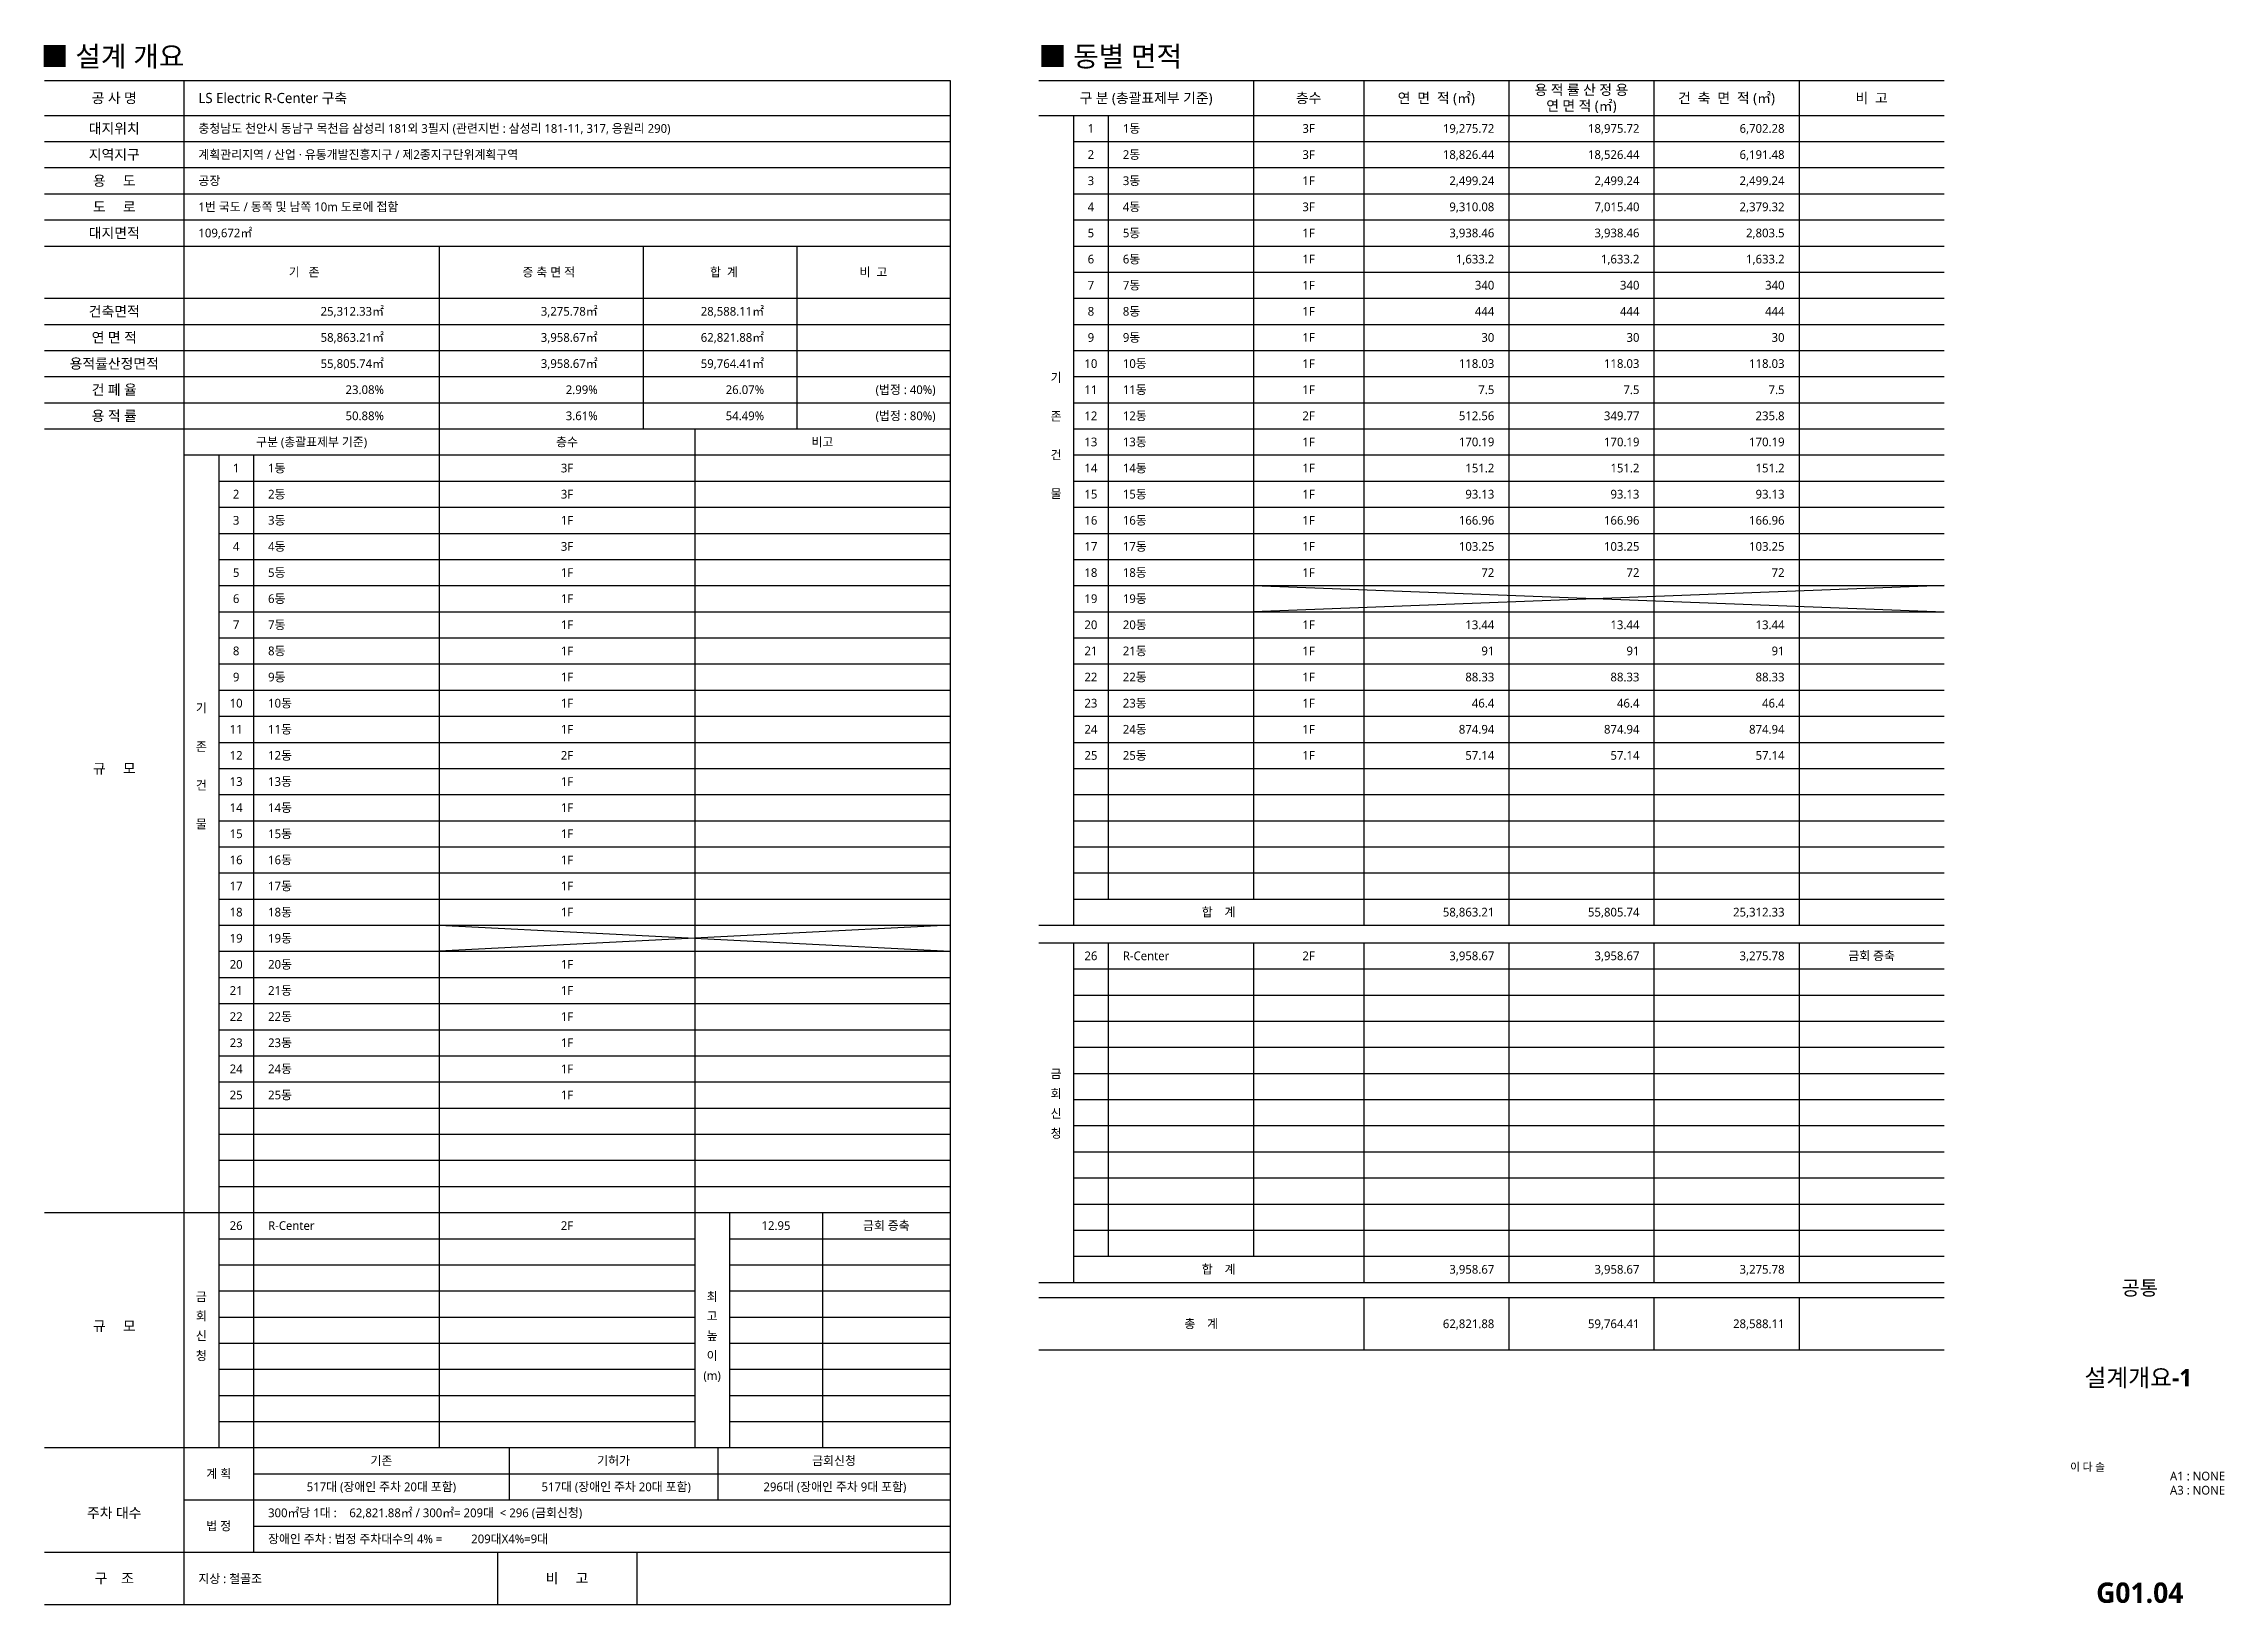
# Model space of a CAD drawing. Extents: x 5425 to 248764, y 2897 to 56672.
# Drawn here: x 5425 to 80564, y 2897 to 56670 of the extents above; entities that cross this region are included whole.
import ezdxf
from ezdxf.enums import TextEntityAlignment as Align

# ---------------------------------------------------------------- set-up
doc = ezdxf.new("R2010")
doc.units = 0
doc.header["$LTSCALE"] = 100
doc.header["$MEASUREMENT"] = 0
doc.layers.get('0').update_dxf_attribs({"linetype": 'CONTINUOUS'})
doc.layers.get('Defpoints').update_dxf_attribs({"color": 137, "linetype": 'CONTINUOUS'})
for name, color, linetype in [('ETC-8', 8, 'CONTINUOUS'), ('TEXT', 3, 'CONTINUOUS'), ('TXT', 3, 'CONTINUOUS'), ('XR-SHEET$0$TITLE', 7, 'CONTINUOUS'), ('XR-SHEET$1$SHT', 5, 'CONTINUOUS'), ('XR-SHEET$1$TEXT', 3, 'CONTINUOUS')]:
    doc.layers.add(name, color=color, linetype=linetype)
doc.layers.add('TXT-기존', color=6, linetype='CONTINUOUS', lineweight=20)
doc.styles.add('XR-SHEET$0$굴림체(옥산)', font='GulimChe.ttf')
doc.styles.add('맑은고딕B', font='malgunbd.ttf')
doc.styles.add('스타일1', font='malgun.ttf')

msp = doc.modelspace()

# ---------------------------------------------------------------- texts
at = {"layer": 'TEXT', "style": '스타일1'}
for s, p in [('■ 설계 개요', (5329, 55881)), ('■ 동별 면적', (39708, 55881))]:
    msp.add_text(s, height=700, dxfattribs=at).set_placement(p)
msp.add_text('공통', height=500, rotation=0.01218, dxfattribs=at).set_placement((77650, 13800), align=Align.MIDDLE_CENTER)
at = {"layer": 'TXT', "style": '스타일1'}
for s, height, p in [('공 사 명', 350, (7859, 54797)), ('구 분 (총괄표제부 기준)', 350, (43410, 54797)), ('층수', 350, (49010, 54797)), ('연  면  적 (㎡)', 350, (53410, 54797)), ('용 적 률 산 정 용', 350, (58410, 55079)), ('건  축  면  적 (㎡)', 350, (63410, 54797)), ('비  고', 350, (68410, 54797)), ('연 면 적 (㎡)', 350, (58410, 54529)), ('대지위치', 350, (7859, 53747)), ('1', 300, (41510, 53747)), ('3F', 300, (49010, 53747)), ('지역지구', 350, (7859, 52847)), ('2', 300, (41510, 52847)), ('3F', 300, (49010, 52847)), ('용     도', 350, (7859, 51947)), ('3', 300, (41510, 51947)), ('1F', 300, (49010, 51947)), ('도     로', 350, (7859, 51047)), ('4', 300, (41510, 51047)), ('3F', 300, (49010, 51047)), ('대지면적', 350, (7859, 50147)), ('5', 300, (41510, 50147)), ('1F', 300, (49010, 50147)), ('6', 300, (41510, 49247)), ('1F', 300, (49010, 49247)), ('7', 300, (41510, 48347)), ('1F', 300, (49010, 48347)), ('건축면적', 350, (7859, 47447)), ('8', 300, (41510, 47447)), ('1F', 300, (49010, 47447)), ('연 면 적', 350, (7859, 46547)), ('9', 300, (41510, 46547)), ('1F', 300, (49010, 46547)), ('용적률산정면적', 350, (7859, 45647)), ('기', 300, (40310, 45165)), ('10', 300, (41510, 45647)), ('1F', 300, (49010, 45647)), ('건 폐 율', 350, (7859, 44747)), ('11', 300, (41510, 44747)), ('1F', 300, (49010, 44747)), ('용 적 률', 350, (7859, 43847)), ('존', 300, (40310, 43831)), ('12', 300, (41510, 43847)), ('2F', 300, (49010, 43847)), ('구분 (총괄표제부 기준)', 300, (14659, 42947)), ('층수', 300, (23459, 42947)), ('비고', 300, (32259, 42947)), ('13', 300, (41510, 42947)), ('1F', 300, (49010, 42947)), ('1', 300, (12059, 42047)), ('3F', 300, (23459, 42047)), ('건', 300, (40310, 42498)), ('14', 300, (41510, 42047)), ('1F', 300, (49010, 42047)), ('물', 300, (40310, 41165)), ('2', 300, (12059, 41147)), ('3F', 300, (23459, 41147)), ('15', 300, (41510, 41147)), ('1F', 300, (49010, 41147)), ('3', 300, (12059, 40247)), ('1F', 300, (23459, 40247)), ('16', 300, (41510, 40247)), ('1F', 300, (49010, 40247)), ('4', 300, (12059, 39347)), ('3F', 300, (23459, 39347)), ('17', 300, (41510, 39347)), ('1F', 300, (49010, 39347)), ('5', 300, (12059, 38447)), ('1F', 300, (23459, 38447)), ('18', 300, (41510, 38447)), ('1F', 300, (49010, 38447)), ('6', 300, (12059, 37547)), ('1F', 300, (23459, 37547)), ('19', 300, (41510, 37547)), ('7', 300, (12059, 36647)), ('1F', 300, (23459, 36647)), ('20', 300, (41510, 36647)), ('1F', 300, (49010, 36647)), ('8', 300, (12059, 35747)), ('1F', 300, (23459, 35747)), ('21', 300, (41510, 35747)), ('1F', 300, (49010, 35747)), ('9', 300, (12059, 34847)), ('1F', 300, (23459, 34847)), ('22', 300, (41510, 34847)), ('1F', 300, (49010, 34847)), ('기', 300, (10859, 33782)), ('10', 300, (12059, 33947)), ('1F', 300, (23459, 33947)), ('23', 300, (41510, 33947)), ('1F', 300, (49010, 33947)), ('11', 300, (12059, 33047)), ('1F', 300, (23459, 33047)), ('24', 300, (41510, 33047)), ('1F', 300, (49010, 33047)), ('존', 300, (10859, 32449)), ('규     모', 350, (7859, 31697)), ('12', 300, (12059, 32147)), ('2F', 300, (23459, 32147)), ('25', 300, (41510, 32147)), ('1F', 300, (49010, 32147)), ('건', 300, (10859, 31115)), ('13', 300, (12059, 31247)), ('1F', 300, (23459, 31247)), ('14', 300, (12059, 30347)), ('1F', 300, (23459, 30347)), ('물', 300, (10859, 29782)), ('15', 300, (12059, 29447)), ('1F', 300, (23459, 29447)), ('16', 300, (12059, 28547)), ('1F', 300, (23459, 28547)), ('17', 300, (12059, 27647)), ('1F', 300, (23459, 27647)), ('18', 300, (12059, 26747)), ('1F', 300, (23459, 26747)), ('19', 300, (12059, 25847)), ('20', 300, (12059, 24947)), ('1F', 300, (23459, 24947)), ('26', 300, (41510, 25241)), ('2F', 300, (49010, 25241)), ('금회 증축', 300, (68410, 25241)), ('21', 300, (12059, 24047)), ('1F', 300, (23459, 24047)), ('22', 300, (12059, 23147)), ('1F', 300, (23459, 23147)), ('23', 300, (12059, 22247)), ('1F', 300, (23459, 22247)), ('24', 300, (12059, 21347)), ('1F', 300, (23459, 21347)), ('금', 300, (40310, 21176)), ('25', 300, (12059, 20447)), ('1F', 300, (23459, 20447)), ('회', 300, (40310, 20491)), ('신', 300, (40310, 19807)), ('청', 300, (40310, 19123)), ('26', 300, (12059, 15947)), ('2F', 300, (23459, 15947)), ('12.95', 300, (30659, 15947)), ('금회 증축', 300, (34459, 15947)), ('금', 300, (10859, 13498)), ('최', 300, (28459, 13498)), ('회', 300, (10859, 12832)), ('고', 300, (28459, 12832)), ('규     모', 350, (7859, 12488)), ('신', 300, (10859, 12148)), ('높', 300, (28459, 12148)), ('청', 300, (10859, 11463)), ('이', 300, (28459, 11463)), ('(m)', 300, (28459, 10779)), ('계 획', 300, (11459, 7397)), ('기존', 300, (17063, 7847)), ('기허가', 300, (25063, 7847)), ('금회신청', 300, (32659, 7847)), ('517대 (장애인 주차 20대 포함)', 300, (17063, 6947)), ('517대 (장애인 주차 20대 포함)', 300, (25154, 6947)), ('296대 (장애인 주차 9대 포함)', 300, (32689, 6947)), ('주차 대수', 350, (7859, 6047)), ('법 정', 300, (11459, 5597)), ('구    조', 350, (7859, 3797)), ('비     고', 350, (23459, 3797))]:
    msp.add_text(s, height=height, dxfattribs=at).set_placement(p, align=Align.MIDDLE_CENTER)
for s, height, p in [('LS Electric R-Center 구축', 350, (10759, 54797)), ('충청남도 천안시 동남구 목천읍 삼성리 181외 3필지 (관련지번 : 삼성리 181-11, 317, 응원리 290)', 300, (10759, 53747)), ('1동', 300, (42610, 53747)), ('계획관리지역 / 산업 · 유통개발진흥지구 / 제2종지구단위계획구역', 300, (10759, 52847)), ('2동', 300, (42610, 52847)), ('공장', 300, (10759, 51947)), ('3동', 300, (42610, 51947)), ('1번 국도 / 동쪽 및 남쪽 10m 도로에 접함', 300, (10759, 51047)), ('4동', 300, (42610, 51047)), ('109,672㎡', 300, (10759, 50147)), ('5동', 300, (42610, 50147)), ('6동', 300, (42610, 49247)), ('7동', 300, (42610, 48347)), ('8동', 300, (42610, 47447)), ('9동', 300, (42610, 46547)), ('10동', 300, (42610, 45647)), ('11동', 300, (42610, 44747)), ('12동', 300, (42610, 43847)), ('13동', 300, (42610, 42947)), ('1동', 300, (13159, 42047)), ('14동', 300, (42610, 42047)), ('2동', 300, (13159, 41147)), ('15동', 300, (42610, 41147)), ('3동', 300, (13159, 40247)), ('16동', 300, (42610, 40247)), ('4동', 300, (13159, 39347)), ('17동', 300, (42610, 39347)), ('5동', 300, (13159, 38447)), ('18동', 300, (42610, 38447)), ('6동', 300, (13159, 37547)), ('19동', 300, (42610, 37547)), ('7동', 300, (13159, 36647)), ('20동', 300, (42610, 36647)), ('8동', 300, (13159, 35747)), ('21동', 300, (42610, 35747)), ('9동', 300, (13159, 34847)), ('22동', 300, (42610, 34847)), ('10동', 300, (13159, 33947)), ('23동', 300, (42610, 33947)), ('11동', 300, (13159, 33047)), ('24동', 300, (42610, 33047)), ('12동', 300, (13159, 32147)), ('25동', 300, (42610, 32147)), ('13동', 300, (13159, 31247)), ('14동', 300, (13159, 30347)), ('15동', 300, (13159, 29447)), ('16동', 300, (13159, 28547)), ('17동', 300, (13159, 27647)), ('18동', 300, (13159, 26747)), ('19동', 300, (13159, 25847)), ('20동', 300, (13159, 24947)), ('R-Center', 300, (42610, 25241)), ('21동', 300, (13159, 24047)), ('22동', 300, (13159, 23147)), ('23동', 300, (13159, 22247)), ('24동', 300, (13159, 21347)), ('25동', 300, (13159, 20447)), ('R-Center', 300, (13159, 15947)), ('300㎡당 1대 :', 300, (13159, 6051)), ('장애인 주차 : 법정 주차대수의 4%%% =', 300, (13159, 5153)), ('지상 : 철골조', 300, (10759, 3781))]:
    msp.add_text(s, height=height, dxfattribs=at).set_placement(p, align=Align.MIDDLE_LEFT)
for s, p in [('19,275.72', (55410, 53747)), ('18,975.72', (60410, 53747)), ('6,702.28', (65410, 53747)), ('18,826.44', (55410, 52847)), ('18,526.44', (60410, 52847)), ('6,191.48', (65410, 52847)), ('2,499.24', (55410, 51947)), ('2,499.24', (60410, 51947)), ('2,499.24', (65410, 51947)), ('9,310.08', (55410, 51047)), ('7,015.40', (60410, 51047)), ('2,379.32', (65410, 51047)), ('3,938.46', (55410, 50147)), ('3,938.46', (60410, 50147)), ('2,803.5', (65410, 50147)), ('1,633.2', (55410, 49247)), ('1,633.2', (60410, 49247)), ('1,633.2', (65410, 49247)), ('340', (55410, 48347)), ('340', (60410, 48347)), ('340', (65410, 48347)), ('444', (55410, 47447)), ('444', (60410, 47447)), ('444', (65410, 47447)), ('30', (55410, 46547)), ('30', (60410, 46547)), ('30', (65410, 46547)), ('118.03', (55410, 45647)), ('118.03', (60410, 45647)), ('118.03', (65410, 45647)), ('7.5', (55410, 44747)), ('7.5', (60410, 44747)), ('7.5', (65410, 44747)), ('512.56', (55410, 43847)), ('349.77', (60410, 43847)), ('235.8', (65410, 43847)), ('170.19', (55410, 42947)), ('170.19', (60410, 42947)), ('170.19', (65410, 42947)), ('151.2', (55410, 42047)), ('151.2', (60410, 42047)), ('151.2', (65410, 42047)), ('93.13', (55410, 41147)), ('93.13', (60410, 41147)), ('93.13', (65410, 41147)), ('166.96', (55410, 40247)), ('166.96', (60410, 40247)), ('166.96', (65410, 40247)), ('103.25', (55410, 39347)), ('103.25', (60410, 39347)), ('103.25', (65410, 39347)), ('72', (55410, 38447)), ('72', (60410, 38447)), ('72', (65410, 38447)), ('13.44', (55410, 36647)), ('13.44', (60410, 36647)), ('13.44', (65410, 36647)), ('91', (55410, 35747)), ('91', (60410, 35747)), ('91', (65410, 35747)), ('88.33', (55410, 34847)), ('88.33', (60410, 34847)), ('88.33', (65410, 34847)), ('46.4', (55410, 33947)), ('46.4', (60410, 33947)), ('46.4', (65410, 33947)), ('874.94', (55410, 33047)), ('874.94', (60410, 33047)), ('874.94', (65410, 33047)), ('57.14', (55410, 32147)), ('57.14', (60410, 32147)), ('57.14', (65410, 32147)), ('58,863.21', (55410, 26747)), ('55,805.74', (60410, 26747)), ('25,312.33', (65410, 26747)), ('3,958.67', (55410, 25241)), ('3,958.67', (60410, 25241)), ('3,275.78', (65410, 25241))]:
    msp.add_text(s, height=300, dxfattribs=at).set_placement(p, align=Align.MIDDLE_RIGHT)
at = {"layer": 'TXT', "color": 6, "style": '스타일1'}
msp.add_text('기   존', height=300, dxfattribs=at).set_placement((14400, 48797), align=Align.MIDDLE_CENTER)
at = {"layer": 'TXT', "color": 4, "style": '스타일1'}
for s, p in [('증 축 면 적', (22829, 48797)), ('총    계', (45310, 12565))]:
    msp.add_text(s, height=300, dxfattribs=at).set_placement(p, align=Align.MIDDLE_CENTER)
at = {"layer": 'TXT', "color": 2, "style": '스타일1'}
msp.add_text('합  계', height=300, dxfattribs=at).set_placement((28865, 48797), align=Align.MIDDLE_CENTER)
at = {"layer": 'TXT', "color": 7, "style": '스타일1'}
msp.add_text('비  고', height=300, dxfattribs=at).set_placement((34019, 48797), align=Align.MIDDLE_CENTER)
at = {"layer": 'TXT', "color": 6, "style": '스타일1'}
for s, p in [('25,312.33㎡', (17152, 47447)), ('58,863.21㎡', (17152, 46547)), ('55,805.74㎡', (17152, 45647)), ('23.08%%%', (17152, 44747)), ('50.88%%%', (17152, 43847)), ('3,958.67', (55410, 14441)), ('3,958.67', (60410, 14441)), ('3,275.78', (65410, 14441)), ('62,821.88', (55410, 12565)), ('59,764.41', (60410, 12565)), ('28,588.11', (65410, 12565))]:
    msp.add_text(s, height=300, dxfattribs=at).set_placement(p, align=Align.MIDDLE_RIGHT)
at = {"layer": 'TXT', "color": 4, "style": '스타일1'}
for s, p in [('3,275.78㎡', (24515, 47447)), ('3,958.67㎡', (24515, 46547)), ('3,958.67㎡', (24515, 45647)), ('2.99%%%', (24515, 44747)), ('3.61%%%', (24515, 43847))]:
    msp.add_text(s, height=300, dxfattribs=at).set_placement(p, align=Align.MIDDLE_RIGHT)
at = {"layer": 'TXT', "color": 2, "style": '스타일1'}
for s, p in [('28,588.11㎡', (30250, 47447)), ('62,821.88㎡', (30250, 46547)), ('59,764.41㎡', (30250, 45647)), ('26.07%%%', (30250, 44747)), ('54.49%%%', (30250, 43847))]:
    msp.add_text(s, height=300, dxfattribs=at).set_placement(p, align=Align.MIDDLE_RIGHT)
at = {"layer": 'TXT', "color": 7, "style": '스타일1'}
for s, p in [('(법정 : 40%%%)', (36159, 44747)), ('(법정 : 80%%%)', (36159, 43847))]:
    msp.add_text(s, height=300, dxfattribs=at).set_placement(p, align=Align.MIDDLE_RIGHT)
at = {"layer": 'TXT', "color": 1, "style": '스타일1'}
for s, p in [('62,821.88㎡ / 300㎡= 209대  < 296 (금회신청)', (15959, 6051)), ('209대X4%%%=9대', (20159, 5153))]:
    msp.add_text(s, height=300, dxfattribs=at).set_placement(p, align=Align.MIDDLE_LEFT)
at = {"layer": 'TXT-기존', "color": 4, "style": '스타일1'}
for p in [(45910, 26747), (45910, 14441)]:
    msp.add_text('합    계', height=300, dxfattribs=at).set_placement(p, align=Align.MIDDLE_CENTER)

# ---------------------------------------------------------------- blocks, each defined once
blk = doc.blocks.new('XR-SHEET$0$TITLE')
at = {"layer": 'XR-SHEET$0$TITLE', "true_color": 0x000000, "style": 'XR-SHEET$0$굴림체(옥산)'}
for tag, height, p in [('동명칭', 6, (776.77, -457.26)), ('SCALE-A1', 3, (797.5, -522)), ('SCALE-A3', 3, (797.5, -527)), ('DATA', 3, (797.5, -540))]:
    blk.add_attdef(tag, text='', height=height, dxfattribs=at).set_placement(p, align=Align.MIDDLE)
for tag, height, p in [('TITLE1', 6, (776.5, -479.4)), ('TITLE4', 6, (776.5, -484.39)), ('TITLE2', 6, (776.5, -489)), ('TITLE5', 6, (776.5, -493.99)), ('TITLE3', 6, (776.5, -498.7)), ('NAME-1', 3, (760.16, -517.5)), ('NAME-2', 3, (760.16, -526.5)), ('A0.00', 7, (776.5, -561))]:
    blk.add_attdef(tag, text='', height=height, dxfattribs=at).set_placement(p, align=Align.MIDDLE_CENTER)

# ---------------------------------------------------------------- linework, layer by layer
at = {"color": 1}
for p, q in [((47110, 37997), (70910, 37097)), ((70910, 37997), (47110, 37097)), ((19059, 26297), (36659, 25397)), ((36659, 26297), (19059, 25397))]:
    msp.add_line(p, q, dxfattribs=at)
at = {"layer": 'Defpoints'}
msp.add_line((36659, 55397), (36659, 2897), dxfattribs=at)
at = {"layer": 'ETC-8', "color": 2}
for p, q in [((5459, 55397), (36659, 55397)), ((10259, 55397), (10259, 2897)), ((39710, 55397), (70910, 55397)), ((5459, 54197), (36659, 54197)), ((39710, 54197), (70910, 54197)), ((5459, 43397), (36659, 43397)), ((39710, 26297), (70910, 26297)), ((39710, 25691), (70910, 25691)), ((5459, 16397), (36659, 16397)), ((39710, 13991), (70910, 13991)), ((39710, 13465), (70910, 13465)), ((39710, 11665), (70910, 11665)), ((5459, 8297), (36659, 8297)), ((5459, 4697), (36659, 4697)), ((21059, 4697), (21059, 2897)), ((25859, 4697), (25859, 2897)), ((5459, 2897), (36659, 2897))]:
    msp.add_line(p, q, dxfattribs=at)
at = {"layer": 'ETC-8'}
for p, q in [((47110, 55397), (47110, 27197)), ((50910, 55397), (50910, 26297)), ((55910, 55397), (55910, 26297)), ((60910, 55397), (60910, 26297)), ((65910, 55397), (65910, 26297)), ((40910, 54197), (40910, 26297)), ((42110, 54197), (42110, 27197)), ((5459, 53297), (36659, 53297)), ((40910, 53297), (70910, 53297)), ((5459, 52397), (36659, 52397)), ((40910, 52397), (70910, 52397)), ((5459, 51497), (36659, 51497)), ((40910, 51497), (70910, 51497)), ((5459, 50597), (36659, 50597)), ((40910, 50597), (70910, 50597)), ((5459, 49697), (36659, 49697)), ((19059, 49697), (19059, 8297)), ((26099, 43397), (26099, 49697)), ((31379, 49697), (31379, 43397)), ((40910, 49697), (70910, 49697)), ((40910, 48797), (70910, 48797)), ((5459, 47897), (36659, 47897)), ((40910, 47897), (70910, 47897)), ((5459, 46997), (36659, 46997)), ((40910, 46997), (70910, 46997)), ((5459, 46097), (36659, 46097)), ((40910, 46097), (70910, 46097)), ((5459, 45197), (36659, 45197)), ((40910, 45197), (70910, 45197)), ((5459, 44297), (36659, 44297)), ((40910, 44297), (70910, 44297)), ((27859, 43397), (27859, 8297)), ((40910, 43397), (70910, 43397)), ((10259, 42497), (36659, 42497)), ((11459, 42497), (11459, 8297)), ((12659, 42497), (12659, 4697)), ((40910, 42497), (70910, 42497)), ((11459, 41597), (36659, 41597)), ((40910, 41597), (70910, 41597)), ((11459, 40697), (36659, 40697)), ((40910, 40697), (70910, 40697)), ((11459, 39797), (36659, 39797)), ((40910, 39797), (70910, 39797)), ((11459, 38897), (36659, 38897)), ((40910, 38897), (70910, 38897)), ((11459, 37997), (36659, 37997)), ((40910, 37997), (70910, 37997)), ((11459, 37097), (36659, 37097)), ((40910, 37097), (70910, 37097)), ((11459, 36197), (36659, 36197)), ((40910, 36197), (70910, 36197)), ((11459, 35297), (36659, 35297)), ((40910, 35297), (70910, 35297)), ((11459, 34397), (36659, 34397)), ((40910, 34397), (70910, 34397)), ((11459, 33497), (36659, 33497)), ((40910, 33497), (70910, 33497)), ((11459, 32597), (36659, 32597)), ((40910, 32597), (70910, 32597)), ((11459, 31697), (36659, 31697)), ((40910, 31697), (70910, 31697)), ((11459, 30797), (36659, 30797)), ((40910, 30797), (70910, 30797)), ((11459, 29897), (36659, 29897)), ((40910, 29897), (70910, 29897)), ((11459, 28997), (36659, 28997)), ((40910, 28997), (70910, 28997)), ((11459, 28097), (36659, 28097)), ((40910, 28097), (70910, 28097)), ((11459, 27197), (36659, 27197)), ((40910, 27197), (70910, 27197)), ((11459, 26297), (36659, 26297)), ((40910, 25691), (70910, 25691)), ((40910, 25691), (40910, 13991)), ((42110, 25691), (42110, 14891)), ((47110, 25691), (47110, 14891)), ((50910, 25691), (50910, 13991)), ((55910, 25691), (55910, 13991)), ((60910, 25691), (60910, 13991)), ((65910, 25691), (65910, 13991)), ((11459, 25397), (36659, 25397)), ((11459, 24497), (36659, 24497)), ((40910, 24791), (70910, 24791)), ((11459, 23597), (36659, 23597)), ((40910, 23891), (70910, 23891)), ((11459, 22697), (36659, 22697)), ((40910, 22991), (70910, 22991)), ((11459, 21797), (36659, 21797)), ((40910, 22091), (70910, 22091)), ((40910, 22091), (70910, 22091)), ((40910, 21191), (70910, 21191)), ((40910, 21191), (70910, 21191)), ((11459, 20897), (36659, 20897)), ((40910, 20291), (70910, 20291)), ((40910, 20291), (70910, 20291)), ((11459, 19997), (36659, 19997)), ((11459, 19097), (36659, 19097)), ((40910, 19391), (70910, 19391)), ((40910, 19391), (70910, 19391)), ((11459, 18197), (36659, 18197)), ((40910, 18491), (70910, 18491)), ((40910, 18491), (70910, 18491)), ((11459, 17297), (36659, 17297)), ((40910, 17591), (70910, 17591)), ((40910, 17591), (70910, 17591)), ((40910, 16691), (70910, 16691)), ((40910, 16691), (70910, 16691)), ((11459, 16397), (36659, 16397)), ((29059, 16397), (29059, 8297)), ((32259, 16397), (32259, 8297)), ((40910, 15791), (70910, 15791)), ((40910, 15791), (70910, 15791)), ((11459, 15497), (27859, 15497)), ((29059, 15497), (36659, 15497)), ((11459, 14597), (27859, 14597)), ((29059, 14597), (36659, 14597)), ((40910, 14891), (70910, 14891)), ((40910, 14891), (70910, 14891)), ((11459, 13697), (27859, 13697)), ((29059, 13697), (36659, 13697)), ((40910, 13991), (70910, 13991)), ((11459, 12797), (27859, 12797)), ((29059, 12797), (36659, 12797)), ((50910, 13465), (50910, 11665)), ((55910, 13465), (55910, 11665)), ((60910, 13465), (60910, 11665)), ((65910, 13465), (65910, 11665)), ((11459, 11897), (27859, 11897)), ((29059, 11897), (36659, 11897)), ((11459, 10997), (27859, 10997)), ((29059, 10997), (36659, 10997)), ((11459, 10097), (27859, 10097)), ((29059, 10097), (36659, 10097)), ((11459, 9197), (27859, 9197)), ((29059, 9197), (36659, 9197)), ((11459, 8297), (36659, 8297)), ((21467, 8297), (21467, 6497)), ((28659, 8297), (28659, 6497)), ((12659, 7397), (36659, 7397)), ((10259, 6497), (36659, 6497)), ((12659, 5597), (36659, 5597))]:
    msp.add_line(p, q, dxfattribs=at)

# ---------------------------------------------------------------- block references
at = {"layer": 'TEXT'}
ref = msp.add_blockref('XR-SHEET$0$TITLE', (0, 0), dxfattribs=dict(at, xscale=100, yscale=100, zscale=100))
ref.add_attrib('TITLE2', '설계개요-1', dxfattribs={"layer": 'XR-SHEET$1$SHT', "color": 4, "true_color": 0x000004, "height": 600, "style": '맑은고딕B'}).set_placement((77600, 10709), align=Align.MIDDLE_CENTER)
ref.add_attrib('NAME-1', '이 다 솔', dxfattribs={"layer": 'XR-SHEET$1$TEXT', "color": 3, "true_color": 0x000003, "height": 270, "style": '스타일1'}).set_placement((75250, 7633, 1377), align=Align.MIDDLE_LEFT)
ref.add_attrib('SCALE-A1', 'A1 : NONE', dxfattribs={"layer": 'XR-SHEET$1$SHT', "color": 3, "true_color": 0x000003, "height": 300, "style": '스타일1'}).set_placement((79639, 7317), align=Align.MIDDLE_CENTER)
ref.add_attrib('SCALE-A3', 'A3 : NONE', dxfattribs={"layer": 'XR-SHEET$1$SHT', "color": 3, "true_color": 0x000003, "height": 300, "style": '스타일1'}).set_placement((79639, 6831), align=Align.MIDDLE_CENTER)
ref.add_attrib('A0.00', 'G01.04', dxfattribs={"layer": 'XR-SHEET$1$SHT', "color": 4, "true_color": 0x000004, "height": 700, "style": '맑은고딕B'}).set_placement((77650, 3300), align=Align.MIDDLE_CENTER)

msp.set_redraw_order([(e.dxf.handle, doc.entitydb.next_handle()) for e in msp.query("TEXT MTEXT ATTDEF DIMENSION ARC_DIMENSION")])  # texts and dimensions are drawn at this point

doc.saveas('drawing.dxf')
